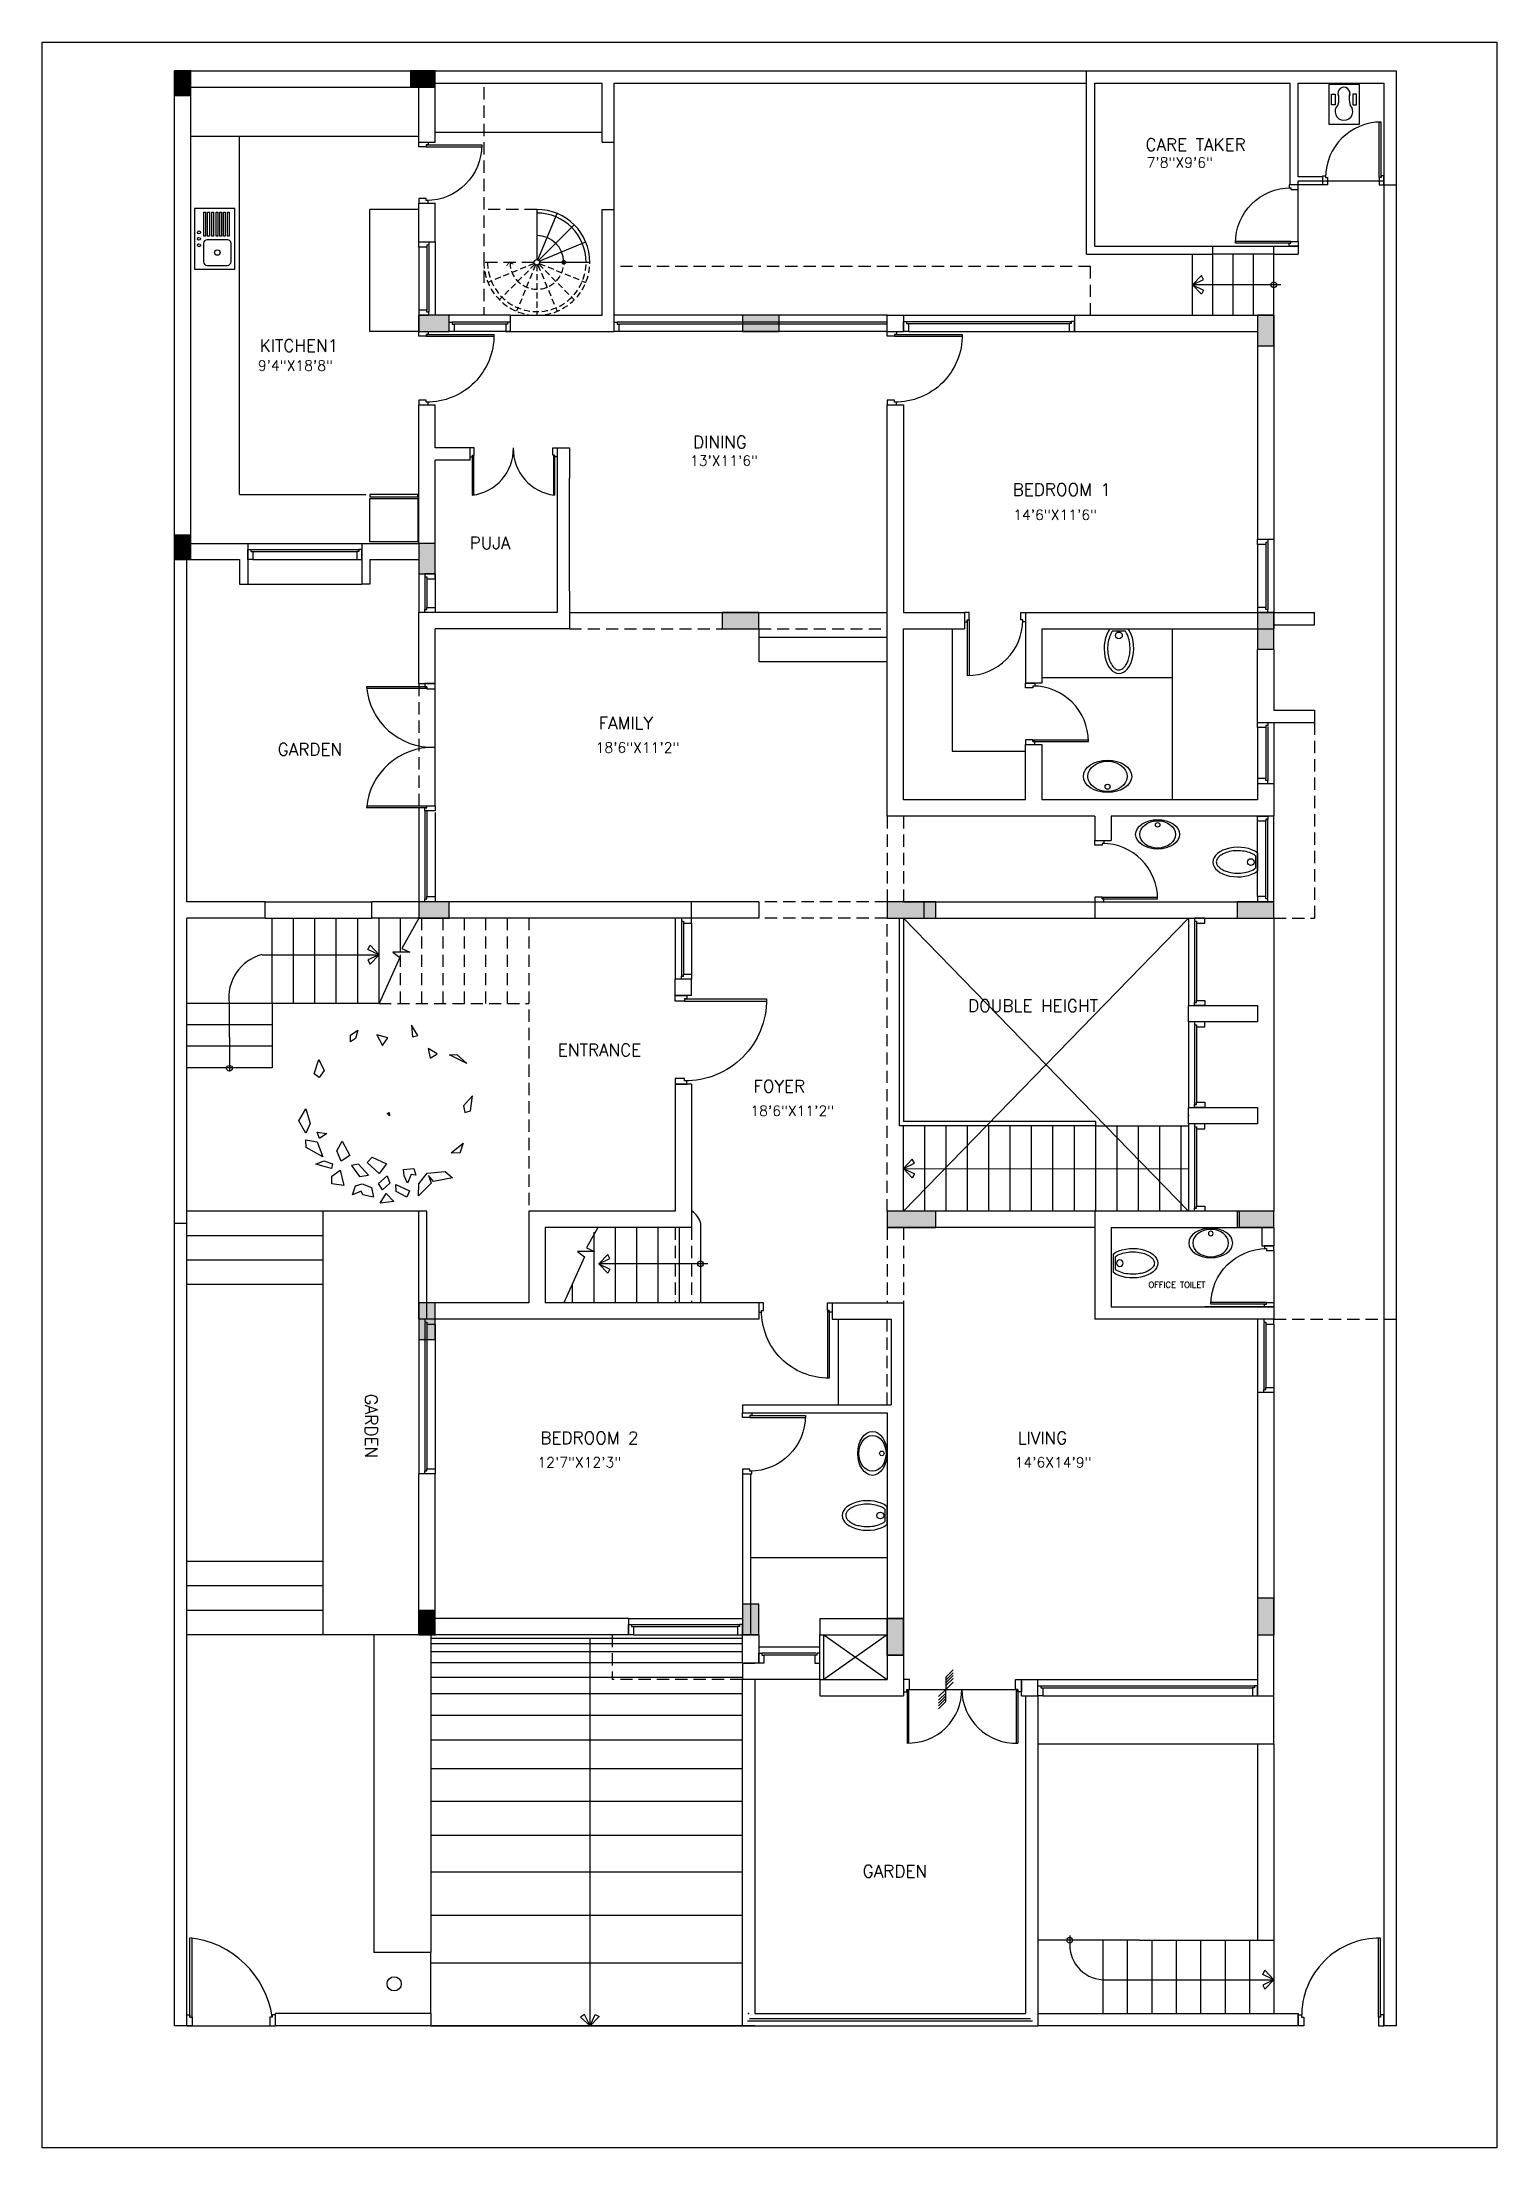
# Model space of a CAD drawing. Header units: inches. Extents: x 26246 to 28973, y 2110 to 3144.
# Drawn here: x 26874 to 27588, y 2110 to 3144 of the extents above; entities that cross this region are included whole.
import ezdxf

# ---------------------------------------------------------------- set-up
doc = ezdxf.new("R2010")
doc.units = ezdxf.units.IN
doc.header["$LTSCALE"] = 6
doc.header["$MEASUREMENT"] = 0
doc.linetypes.add('HIDDEN', pattern=[0.375, 0.25, -0.125])
doc.layers.get('0').update_dxf_attribs({"color": 8, "linetype": 'CONTINUOUS'})
doc.layers.get('Defpoints').update_dxf_attribs({"color": 8, "linetype": 'CONTINUOUS'})
for name, color, linetype in [('col', 2, 'CONTINUOUS'), ('COMMENTS', 10, 'CONTINUOUS'), ('door', 5, 'CONTINUOUS'), ('ELEVATION1', 8, 'HIDDEN'), ('FRAME', 3, 'CONTINUOUS'), ('FURN', 32, 'CONTINUOUS'), ('HATCH', 253, 'CONTINUOUS'), ('LANDSCAPE', 8, 'CONTINUOUS'), ('SILL', 5, 'CONTINUOUS'), ('SITE', 6, 'CONTINUOUS'), ('stair', 40, 'CONTINUOUS'), ('TEXT', 3, 'CONTINUOUS'), ('WALL', 7, 'CONTINUOUS'), ('window', 4, 'CONTINUOUS')]:
    doc.layers.add(name, color=color, linetype=linetype)
doc.styles.add('ATTR', font='romans.shx', dxfattribs={"width": 0.8, "height": 0.7})
doc.styles.add('SIMPLEX', font='simplex.shx', dxfattribs={"height": 6})

msp = doc.modelspace()

# ---------------------------------------------------------------- texts
at = {"layer": 'TEXT', "lineweight": -2, "ltscale": 10, "style": 'SIMPLEX'}
for s, height, p in [('CARE TAKER', 6.05, (27415.7, 3090.9)), ('7\'8"X9\'6"', 5, (27416.3, 3082.6)), ('KITCHEN1', 6.05, (26980.6, 2992.2)), ('9\'4"X18\'8"', 5, (26979.8, 2982.9)), ('DINING', 6.05, (27193.5, 2944.8)), ('13\'X11\'6"', 5, (27192, 2936.2)), ('BEDROOM 1', 6.05, (27350.5, 2921.5)), ('14\'6"X11\'6"', 5, (27350.8, 2909.6)), ('PUJA', 6.05, (27083.8, 2895.3)), ('FAMILY', 6.05, (27147.1, 2806.8)), ('FAMILY', 6.05, (27147.1, 2806.8)), ('18\'6"X11\'2"', 5, (27145.7, 2795.3)), ('DOUBLE HEIGHT', 6.05, (27328.6, 2668)), ('ENTRANCE', 6.05, (27127.1, 2646.3)), ('FOYER', 6.05, (27223.1, 2628.5)), ('18\'6"X11\'2"', 5, (27221.7, 2616.9)), ('OFFICE TOILET', 2.964, (27417.2, 2532.5)), ('LIVING', 6.05, (27352.9, 2455.8)), ('LIVING', 6.05, (27352.9, 2455.8)), ('12\'7"X12\'3"', 5, (27117.1, 2444.3)), ('14\'6X14\'9"', 5, (27351.5, 2444.3))]:
    msp.add_text(s, height=height, dxfattribs=at).set_placement(p)
at = {"layer": 'TEXT', "ltscale": 100, "style": 'SIMPLEX'}
for s, p in [('GARDEN', (26989.5, 2793.9)), ('BEDROOM 2', (27118.5, 2455.8)), ('GARDEN', (27276.8, 2243))]:
    msp.add_text(s, height=6.05, dxfattribs=at).set_placement(p)
msp.add_text('GARDEN', height=6.05, rotation=270, dxfattribs=at).set_placement((27032.4, 2480.4))

# ---------------------------------------------------------------- blocks, each defined once
blk = doc.blocks.new('RECTANG')
for p, q in [((1, 1), (0, 1)), ((0, 1), (0, 0)), ((1, 0), (1, 1)), ((0, 0), (1, 0))]:
    blk.add_line(p, q)
blk = doc.blocks.new('SINK1')
at = {"color": 0}
for p, q in [((17, -4), (17, -15)), ((29, -2), (19, -2)), ((31, -15), (31, -4)), ((19, -17), (29, -17))]:
    blk.add_line(p, q, dxfattribs=at)
for points in [[(2, -3.1), (15.1, -3.1), (15.1, -4), (2, -4)], [(2, -5.2), (15.1, -5.2), (15.1, -6.2), (2, -6.2)], [(2, -7.3), (15.1, -7.3), (15.1, -8.2), (2, -8.2)], [(2, -9.2), (15.1, -9.2), (15.1, -10.1), (2, -10.1)], [(2, -11.5), (15.1, -11.5), (15.1, -12.5), (2, -12.5)], [(2, -13.8), (15.1, -13.8), (15.1, -14.8), (2, -14.8)], [(2, -16), (15.1, -16), (15.1, -16.9), (2, -16.9)]]:
    blk.add_lwpolyline(points, close=True, dxfattribs=at)
for centre, radius in [((24, -9.5), 1.5), ((13, -19.5), 0.791), ((16.5, -19.5), 0.791), ((20, -19.5), 0.791)]:
    blk.add_circle(centre, radius, dxfattribs=at)
for centre, start, end in [((19, -4), 90, 180), ((29, -4), 0, 90), ((19, -15), 180, 270), ((29, -15), 270, 360)]:
    blk.add_arc(centre, 2, start, end, dxfattribs=at)
at = {"color": 0, "xscale": 22, "yscale": 33, "zscale": 22, "rotation": 90}
blk.add_blockref('RECTANG', (33, -22), dxfattribs=at)
blk = doc.blocks.new('FRAME')
at = {"layer": 'FRAME', "lineweight": -2}
for p, q in [((-2.5, 4), (-2.5, 0)), ((-1.5, 4), (-2.5, 4)), ((-2.5, 0), (0, 0)), ((-1.5, 5), (-1.5, 4)), ((0, 5), (-1.5, 5)), ((0, 0), (0, 5))]:
    blk.add_line(p, q, dxfattribs=at)
blk = doc.blocks.new('DOOR')
at = {"layer": 'door'}
for p, q in [((-2.5, 4), (-2.5, 39.99)), ((-1.5, 4), (-1.5, 39.99))]:
    blk.add_line(p, q, dxfattribs=at)
blk.add_arc((-1.99, 4.48), 35.51, 89.21121, 180.76668, dxfattribs=at)
at = {"layer": 'FRAME', "xscale": -1}
blk.add_blockref('FRAME', (-39, 0), dxfattribs=at)
at = {"layer": 'FRAME'}
blk.add_blockref('FRAME', (0, 0), dxfattribs=at)
blk = doc.blocks.new('DOOR1')
at = {"layer": 'door'}
for p, q in [((-2.5, 4), (-2.5, 34)), ((-1.5, 4), (-1.5, 34))]:
    blk.add_line(p, q, dxfattribs=at)
blk.add_arc((-1.5, 4), 30, 90.0188, 179.9547, dxfattribs=at)
at = {"layer": 'FRAME', "xscale": -1}
blk.add_blockref('FRAME', (-33, 0), dxfattribs=at)
at = {"layer": 'FRAME'}
blk.add_blockref('FRAME', (0, 0), dxfattribs=at)
blk = doc.blocks.new('SINK')
at = {"layer": 'FURN'}
blk.add_circle((0, -9.88), 0.939, dxfattribs=at)
for major_axis, ratio in [((9, 0), 0.666667), ((7.31, 0), 0.765268)]:
    blk.add_ellipse((0, -6), major_axis=major_axis, ratio=ratio, dxfattribs=at)
blk = doc.blocks.new('WC')
at = {"layer": 'FURN'}
for p, q in [((20.3, 0.7), (20.3, -5.4)), ((21.3, 2.1), (21.3, -6.9))]:
    blk.add_line(p, q, dxfattribs=at)
blk.add_circle((18.1, -2.4), 1.64, dxfattribs=at)
blk.add_ellipse((11.7, -2.4), major_axis=(12.3, 0), ratio=0.590185, start_param=0.666986, end_param=5.616199, dxfattribs=at)
blk.add_open_spline([(20.3, 0.7), (19.9, 1.1), (19.4, 1.4), (17.9, 2.1), (16.9, 2.4), (14.6, 3), (13.4, 3.1), (10.9, 3.2), (9.7, 3.1), (7.3, 2.7), (6.2, 2.4), (4.3, 1.6), (3.5, 1.1), (2.3, 0.2), (2, -0.2), (1.4, -1), (1.3, -1.4), (1.1, -2.1), (1.1, -2.4), (1.2, -3.2), (1.3, -3.5), (1.8, -4.3), (2.2, -4.7), (3.1, -5.5), (3.6, -5.9), (4.9, -6.6), (5.6, -6.9), (7.2, -7.3), (8.1, -7.5), (10.3, -7.9), (11.6, -7.9), (14.3, -7.7), (15.6, -7.5), (17.9, -6.8), (19, -6.3), (20, -5.7), (20.1, -5.6), (20.3, -5.4)], degree=3, knots=[0.666986, 0.666986, 0.666986, 0.666986, 0.870667, 0.870667, 1.198761, 1.198761, 1.526855, 1.526855, 1.854949, 1.854949, 2.183043, 2.183043, 2.511137, 2.511137, 2.756166, 2.756166, 3.001195, 3.001195, 3.246224, 3.246224, 3.491253, 3.491253, 3.736282, 3.736282, 3.981311, 3.981311, 4.22634, 4.22634, 4.471369, 4.471369, 4.829101, 4.829101, 5.186834, 5.186834, 5.544567, 5.544567, 5.616199, 5.616199, 5.616199, 5.616199], dxfattribs=at)
blk = doc.blocks.new('DEC3')
for p, q in [((29.02, -47.153), (29.357, -38.501)), ((34.757, -39.367), (29.02, -47.153)), ((29.357, -38.501), (33.069, -35.906)), ((33.069, -35.906), (34.757, -39.367))]:
    blk.add_line(p, q)
for points in [[(-11.473, 55.806), (-9.448, 50.615), (-4.049, 48.019), (-2.362, 50.615), (-5.399, 52.345)], [(4.724, 57.536), (1.35, 54.076), (2.362, 47.587), (11.136, 52.778)], [(-30.37, 46.289), (-39.143, 43.693), (-41.505, 35.041), (-32.732, 39.8)], [(-23.621, 52.778), (-27.333, 49.317), (-21.259, 44.991), (-11.81, 49.317)], [(-25.645, 40.665), (-20.584, 36.771), (-21.596, 42.395)], [(-1.35, 42.828), (-8.099, 40.232), (-10.123, 33.311), (0, 36.339)], [(5.399, 40.232), (14.173, 41.53), (17.547, 36.771), (8.099, 36.339)], [(19.234, 53.21), (16.535, 47.587), (18.559, 43.693), (24.633, 41.098), (30.032, 44.558), (23.958, 48.452), (21.596, 47.587)], [(35.769, 44.126), (34.082, 37.204), (41.168, 37.204)], [(11.136, 31.58), (11.136, 26.822), (20.584, 23.361), (21.596, 31.148)], [(30.707, 37.204), (25.983, 35.906), (26.32, 28.552), (31.045, 30.715)], [(37.794, 31.58), (34.419, 28.552), (43.53, 25.091), (45.217, 29.417)], [(-58.04, 6.489), (-50.616, 9.085), (-49.604, 14.709), (-53.653, 15.141)], [(39.143, 22.496), (34.082, 20.765), (31.045, 18.17), (35.431, 12.978), (39.143, 15.141), (36.781, 16.872)], [(49.941, 23.361), (44.542, 17.737), (43.53, 9.085), (50.954, 0), (57.365, -0.432), (50.279, 9.95), (45.217, 9.517), (49.941, 11.681)], [(0, 0), (-2.025, 0), (-1.687, -1.297)], [(45.217, -11.247), (46.23, -21.197), (49.266, -15.141)], [(-51.628, -16.006), (-54.665, -19.034), (-53.653, -24.658), (-50.954, -19.899)], [(-42.855, -31.147), (-35.431, -28.984), (-36.444, -35.04)], [(-25.645, -46.721), (-23.621, -49.749), (-31.382, -51.479)], [(-13.16, -48.451), (-7.761, -44.99), (-6.411, -50.181)], [(-0.337, -55.373), (2.7, -58.834), (11.473, -59.266)]]:
    blk.add_lwpolyline(points, close=True)
at = {"style": 'ATTR', "width": 0.8, "flags": 9}
blk.add_attdef('ESTCODE', (0, 0), '', height=0.7, dxfattribs=at)

# ---------------------------------------------------------------- hatches: boundary and pattern name
at = {"layer": 'col'}
msp.add_hatch(color=256, dxfattribs=at).paths.add_polyline_path([(27460.8, 2570.1), (27460.8, 2562.1), (27478.8, 2562.1), (27478.8, 2570.1)])
msp.add_hatch(color=256, dxfattribs=at).paths.add_polyline_path([(27460.8, 2570.1), (27460.8, 2562.1), (27478.8, 2562.1), (27478.8, 2570.1)])
msp.add_hatch(color=256, dxfattribs=at).paths.add_polyline_path([(27460.8, 2570.1), (27460.8, 2562.1), (27478.8, 2562.1), (27478.8, 2570.1)])
at = {"layer": 'HATCH', "lineweight": -2}
for points in [[(26938.8, 3118.1), (26946.8, 3118.1), (26946.8, 3130.1), (26938.8, 3130.1)], [(27054.8, 3130.1), (27054.8, 3122.1), (27066.8, 3122.1), (27066.8, 3130.1)], [(27073.8, 3002.1), (27073.8, 3010.1), (27058.8, 3010.1), (27058.8, 3002.1)], [(27235.8, 3002.1), (27235.8, 3010.1), (27217.8, 3010.1), (27217.8, 3002.1)], [(27470.8, 2995.1), (27478.8, 2995.1), (27478.8, 3010.1), (27470.8, 3010.1)], [(26938.8, 2890.1), (26946.8, 2890.1), (26946.8, 2902.1), (26938.8, 2902.1)], [(27058.8, 2883.1), (27066.8, 2883.1), (27066.8, 2898.1), (27058.8, 2898.1)], [(27225.8, 2856.1), (27225.8, 2864.1), (27207.8, 2864.1), (27207.8, 2856.1)], [(27470.8, 2846.1), (27478.8, 2846.1), (27478.8, 2864.1), (27470.8, 2864.1)], [(27073.8, 2714.1), (27073.8, 2722.1), (27058.8, 2722.1), (27058.8, 2714.1)], [(27288.8, 2714.1), (27312.8, 2714.1), (27312.8, 2722.1), (27288.8, 2722.1)], [(27478.8, 2714.1), (27478.8, 2722.1), (27460.8, 2722.1), (27460.8, 2714.1)], [(27288.8, 2562.1), (27312.8, 2562.1), (27312.8, 2570.1), (27288.8, 2570.1)], [(27460.8, 2570.1), (27460.8, 2562.1), (27478.8, 2562.1), (27478.8, 2570.1)], [(27066.8, 2525.1), (27058.8, 2525.1), (27058.8, 2507.1), (27066.8, 2507.1)], [(27470.8, 2362.1), (27478.8, 2362.1), (27478.8, 2380.1), (27470.8, 2380.1)], [(27058.8, 2362.1), (27066.8, 2362.1), (27066.8, 2374.1), (27058.8, 2374.1)], [(27217.8, 2362.1), (27225.8, 2362.1), (27225.8, 2377.1), (27217.8, 2377.1)], [(27296.8, 2370.1), (27288.8, 2370.1), (27288.8, 2352.1), (27296.8, 2352.1)]]:
    msp.add_hatch(color=256, dxfattribs=at).paths.add_polyline_path(points)

# ---------------------------------------------------------------- linework, layer by layer
at = {"layer": 'col', "lineweight": -2}
for points in [[(26938.8, 3118.1), (26946.8, 3118.1), (26946.8, 3130.1), (26938.8, 3130.1)], [(27054.8, 3130.1), (27054.8, 3122.1), (27066.8, 3122.1), (27066.8, 3130.1)], [(27073.8, 3002.1), (27073.8, 3010.1), (27058.8, 3010.1), (27058.8, 3002.1)], [(27470.8, 2995.1), (27478.8, 2995.1), (27478.8, 3010.1), (27470.8, 3010.1)], [(26938.8, 2890.1), (26946.8, 2890.1), (26946.8, 2902.1), (26938.8, 2902.1)], [(27058.8, 2883.1), (27066.8, 2883.1), (27066.8, 2898.1), (27058.8, 2898.1)], [(27073.8, 2714.1), (27073.8, 2722.1), (27058.8, 2722.1), (27058.8, 2714.1)], [(27288.8, 2714.1), (27312.8, 2714.1), (27312.8, 2722.1), (27288.8, 2722.1)], [(27288.8, 2562.1), (27312.8, 2562.1), (27312.8, 2570.1), (27288.8, 2570.1)], [(27058.8, 2362.1), (27066.8, 2362.1), (27066.8, 2374.1), (27058.8, 2374.1)], [(27217.8, 2362.1), (27225.8, 2362.1), (27225.8, 2377.1), (27217.8, 2377.1)], [(27288.8, 2370.1), (27296.8, 2370.1), (27296.8, 2352.1), (27288.8, 2352.1)]]:
    msp.add_lwpolyline(points, close=True, dxfattribs=at)
at = {"layer": 'col'}
for points in [[(27235.8, 3002.1), (27235.8, 3010.1), (27217.8, 3010.1), (27217.8, 3002.1)], [(27235.8, 3002.1), (27235.8, 3010.1), (27217.8, 3010.1), (27217.8, 3002.1)], [(27225.8, 2856.1), (27225.8, 2864.1), (27207.8, 2864.1), (27207.8, 2856.1)], [(27225.8, 2856.1), (27225.8, 2864.1), (27207.8, 2864.1), (27207.8, 2856.1)], [(27470.8, 2846.1), (27478.8, 2846.1), (27478.8, 2864.1), (27470.8, 2864.1)], [(27470.8, 2846.1), (27478.8, 2846.1), (27478.8, 2864.1), (27470.8, 2864.1)], [(27478.8, 2714.1), (27478.8, 2722.1), (27460.8, 2722.1), (27460.8, 2714.1)], [(27478.8, 2714.1), (27478.8, 2722.1), (27460.8, 2722.1), (27460.8, 2714.1)], [(27460.8, 2570.1), (27460.8, 2562.1), (27478.8, 2562.1), (27478.8, 2570.1)], [(27460.8, 2570.1), (27460.8, 2562.1), (27478.8, 2562.1), (27478.8, 2570.1)], [(27460.8, 2570.1), (27460.8, 2562.1), (27478.8, 2562.1), (27478.8, 2570.1)], [(27460.8, 2570.1), (27460.8, 2562.1), (27478.8, 2562.1), (27478.8, 2570.1)], [(27066.8, 2525.1), (27058.8, 2525.1), (27058.8, 2507.1), (27066.8, 2507.1)], [(27470.8, 2362.1), (27478.8, 2362.1), (27478.8, 2380.1), (27470.8, 2380.1)], [(27470.8, 2362.1), (27478.8, 2362.1), (27478.8, 2380.1), (27470.8, 2380.1)], [(27296.8, 2370.1), (27288.8, 2370.1), (27288.8, 2352.1), (27296.8, 2352.1)]]:
    msp.add_lwpolyline(points, close=True, dxfattribs=at)
at = {"layer": 'COMMENTS', "lineweight": -2, "ltscale": 2}
msp.add_line((27103.8, 3002.1), (27103.8, 3010.1), dxfattribs=at)
at = {"layer": 'Defpoints', "lineweight": -2, "ltscale": 10}
msp.add_lwpolyline([(26873.8, 3144.3), (27588.3, 3144.3), (27588.3, 2110.1), (26873.8, 2110.1)], close=True, dxfattribs=at)
at = {"layer": 'door'}
for p, q in [((27085.1, 2941.4), (27085.1, 2921.8)), ((27085.6, 2941.4), (27085.6, 2921.8)), ((27124.9, 2941.4), (27124.9, 2921.8)), ((27125.4, 2941.4), (27125.4, 2921.8)), ((27062.8, 2827.7), (27033.2, 2827.7)), ((27062.8, 2826.8), (27033.2, 2826.8)), ((27062.8, 2769), (27033.2, 2769)), ((27062.8, 2768.2), (27033.2, 2768.2)), ((27317.7, 2341.3), (27321.2, 2344.9)), ((27317.7, 2339.9), (27321.2, 2343.4)), ((27317.7, 2338.5), (27321.2, 2342.1)), ((27317.7, 2341.3), (27317.7, 2335.3)), ((27317.7, 2337.2), (27321.2, 2340.7)), ((27317.7, 2335.3), (27321.2, 2338.9)), ((27298.6, 2335.3), (27298.6, 2308.9)), ((27299.3, 2335.3), (27299.3, 2308.9)), ((27299.8, 2335.3), (27351.8, 2335.3)), ((27317.7, 2335.3), (27314.1, 2331.8)), ((27317.7, 2333.5), (27314.1, 2330)), ((27317.7, 2332.1), (27314.1, 2328.6)), ((27317.7, 2330.8), (27314.1, 2327.3)), ((27317.7, 2329.3), (27314.1, 2325.8)), ((27317.7, 2329.3), (27317.7, 2335.3)), ((27352.2, 2335.3), (27352.2, 2308.9)), ((27353, 2335.3), (27353, 2308.9))]:
    msp.add_line(p, q, dxfattribs=at)
at = {"layer": 'door', "lineweight": -2}
for p, q in [((26946.4, 2174.4), (26946.4, 2213.2)), ((26947.5, 2174.4), (26947.5, 2213.2)), ((26944.8, 2170.1), (26988.4, 2170.1))]:
    msp.add_line(p, q, dxfattribs=at)
at = {"layer": 'door', "linetype": 'Continuous', "lineweight": -2, "ltscale": 2}
msp.add_line((27064.8, 2176.1), (27064.8, 2206.1), dxfattribs=at)
at = {"layer": 'door'}
for centre, radius, start, end in [((27082.4, 2944.5), 22.9, 276.7604, 1.1177), ((27128.1, 2944.5), 22.9, 178.8823, 263.2396), ((27065.6, 2830.5), 32.6, 184.983, 271.9722), ((27065.6, 2765.3), 32.6, 88.0278, 175.017), ((27299.2, 2335.2), 26.3, 268.6013, 0.3614), ((27352.3, 2335.6), 26.8, 180.6593, 271.554)]:
    msp.add_arc(centre, radius, start, end, dxfattribs=at)
at = {"layer": 'door', "lineweight": -2}
msp.add_arc((26941.5, 2167.7), 45.8, 8.4786, 83.8797, dxfattribs=at)
at = {"layer": 'ELEVATION1', "color": 8, "ltscale": 4}
for p, q in [((27090.8, 3122.1), (27090.8, 3010.1)), ((27116.8, 3062.1), (27090.8, 3062.1)), ((27115.4, 3036.1), (27090.8, 3036.1)), ((27388.8, 3034.1), (27154.8, 3034.1)), ((27388.8, 3010.1), (27388.8, 3034.1)), ((27132.8, 2856.1), (27217.8, 2856.1)), ((27225.8, 2856.1), (27288.8, 2856.1)), ((27058.8, 2829.1), (27058.8, 2768.3)), ((27288.8, 2764.1), (27288.8, 2722.1)), ((27296.8, 2764.1), (27296.8, 2722.1)), ((27288.8, 2722.1), (27225.8, 2722.1)), ((27060.3, 2672.1), (27060.3, 2714.1)), ((27070.8, 2672.1), (27070.8, 2714.1)), ((27081.3, 2672.1), (27081.3, 2714.1)), ((27091.8, 2672.1), (27091.8, 2714.1)), ((27102.3, 2672.1), (27102.3, 2714.1)), ((27112.8, 2714.1), (27112.8, 2570.1)), ((27288.8, 2714.1), (27225.8, 2714.1)), ((27288.8, 2570.1), (27288.8, 2714.1)), ((27049.8, 2672.1), (27049.8, 2697.3)), ((27039.3, 2672.1), (27112.8, 2672.1)), ((27184.8, 2562.1), (27184.8, 2525.1)), ((27192.8, 2562.1), (27192.8, 2525.1)), ((27288.8, 2562.1), (27288.8, 2525.1)), ((27296.8, 2562.1), (27296.8, 2525.1)), ((27288.8, 2475.1), (27288.8, 2517.1))]:
    msp.add_line(p, q, dxfattribs=at)
at = {"layer": 'ELEVATION1', "color": 5, "linetype": 'Continuous', "lineweight": -2, "ltscale": 2}
msp.add_line((27154.8, 3062.1), (27154.8, 3095.1), dxfattribs=at)
at = {"layer": 'ELEVATION1', "color": 8, "ltscale": 2}
for p, q in [((27115.5, 3035.6), (27092.7, 3026.2)), ((27115.8, 3035.2), (27098.4, 3017.7)), ((27116.2, 3034.9), (27106.8, 3012.1)), ((27116.8, 3034.8), (27116.8, 3010.1)), ((27117.3, 3034.9), (27126.7, 3012.1)), ((27117.7, 3035.2), (27135.2, 3017.7)), ((27118, 3035.6), (27140.8, 3026.2))]:
    msp.add_line(p, q, dxfattribs=at)
at = {"layer": 'ELEVATION1', "ltscale": 4}
for p, q in [((27498.8, 2810.1), (27498.8, 2714.1)), ((27478.8, 2714.1), (27498.8, 2714.1)), ((27478.8, 2517.1), (27538.8, 2517.1)), ((27153.8, 2362.1), (27153.8, 2340.1)), ((27217.8, 2340.1), (27153.8, 2340.1))]:
    msp.add_line(p, q, dxfattribs=at)
at = {"layer": 'ELEVATION1', "color": 8, "linetype": 'Continuous', "lineweight": -2, "ltscale": 2}
for p, q in [((27296.8, 2714.1), (27436.8, 2570.1)), ((27436.8, 2714.1), (27296.8, 2570.1)), ((27288.8, 2362.1), (27257.8, 2340.1)), ((27257.8, 2362.1), (27288.8, 2340.1))]:
    msp.add_line(p, q, dxfattribs=at)
at = {"layer": 'ELEVATION1', "linetype": 'Continuous', "lineweight": -2, "ltscale": 2}
for p, q in [((27255.8, 2340.1), (27255.8, 2362.1)), ((27257.8, 2340.1), (27257.8, 2362.1))]:
    msp.add_line(p, q, dxfattribs=at)
at = {"layer": 'ELEVATION1', "color": 8, "ltscale": 4, "const_width": 0.456}
msp.add_lwpolyline([(27101.9, 3034.3), (27103.1, 3036.1), (27105.3, 3035.2)], dxfattribs=at)
at = {"layer": 'ELEVATION1', "color": 8, "ltscale": 2}
for radius, end in [(26, 0), (24.2, 0), (13.2, 360)]:
    msp.add_arc((27116.8, 3036.1), radius, 180, end, dxfattribs=at)
at = {"layer": 'FURN', "linetype": 'Continuous'}
msp.add_line((26946.8, 3098.1), (27058.8, 3098.1), dxfattribs=at)
at = {"layer": 'FURN'}
for p, q in [((26970.8, 2922.1), (26970.8, 3098.1)), ((27066.8, 3100.1), (27148.8, 3100.1)), ((27034.8, 3002.1), (27034.8, 3062.1)), ((27058.8, 3062.1), (27034.8, 3062.1)), ((27058.8, 3002.1), (27034.8, 3002.1)), ((26970.8, 2922.1), (27032.8, 2922.1)), ((27320.8, 2856.1), (27320.8, 2796.1)), ((27428.8, 2856.1), (27428.8, 2796.1)), ((27428.8, 2832.1), (27364.8, 2832.1)), ((27320.8, 2796.1), (27356.8, 2796.1)), ((27428.8, 2796.1), (27428.8, 2772.1)), ((27221.8, 2400.1), (27288.8, 2400.1))]:
    msp.add_line(p, q, dxfattribs=at)
at = {"layer": 'FURN', "linetype": 'Continuous', "lineweight": -2, "ltscale": 2}
for p, q in [((27490.8, 3076.1), (27532.8, 3076.1)), ((27490.8, 3046.1), (27490.8, 3076.1))]:
    msp.add_line(p, q, dxfattribs=at)
at = {"layer": 'FURN', "lineweight": -2, "ltscale": 10}
for p, q in [((27066.8, 2769.2), (27066.8, 2826.7)), ((26983.3, 2722.1), (27035.8, 2722.1)), ((26983.3, 2714.1), (27035.8, 2714.1))]:
    msp.add_line(p, q, dxfattribs=at)
at = {"layer": 'FURN', "lineweight": -2}
msp.add_line((27264.8, 2517.1), (27264.8, 2475.1), dxfattribs=at)
at = {"layer": 'FURN', "color": 5, "linetype": 'Continuous', "lineweight": -2, "ltscale": 2}
msp.add_line((27217.8, 2170.1), (27064.8, 2170.1), dxfattribs=at)
at = {"layer": 'FURN'}
for points in [[(27505.8, 3103.9), (27520.8, 3103.9), (27520.8, 3123.4), (27505.8, 3123.4)], [(27508.9, 3113.5), (27507.1, 3113.5), (27507.1, 3118.7), (27508.9, 3118.7)], [(27517.6, 3113.5), (27519.4, 3113.5), (27519.4, 3118.7), (27517.6, 3118.7)]]:
    msp.add_lwpolyline(points, close=True, dxfattribs=at)
at = {"layer": 'FURN', "lineweight": -2, "ltscale": 10}
for points in [[(27034.7, 2922.1), (27034.7, 2921), (27058.4, 2921), (27058.4, 2922.1)], [(27058.4, 2920.2), (27058.4, 2898.9), (27034.7, 2898.9), (27034.7, 2920.2)]]:
    msp.add_lwpolyline(points, close=True, dxfattribs=at)
at = {"layer": 'FURN', "ltscale": 10}
for centre, radius, start, end in [((27513.2, 3110.2), 4.34, 134.1317, 45.8683), ((27502, 3116.2), 8.75, 340.9659, 17.3133), ((27513.2, 3119.1), 2.96, 336.946, 203.054), ((27524.5, 3116.2), 8.75, 162.6867, 199.0341)]:
    msp.add_arc(centre, radius, start, end, dxfattribs=at)
at = {"layer": 'HATCH', "linetype": 'Continuous', "lineweight": -2, "ltscale": 2}
msp.add_circle((27046.7, 2190.7), 3.5, dxfattribs=at)
at = {"layer": 'SILL'}
for p, q in [((27294.8, 2714.1), (27294.8, 2612.1)), ((27296.8, 2714.1), (27296.8, 2614.1)), ((27478.8, 2714.1), (27478.8, 2570.1)), ((27391.3, 2612.1), (27294.8, 2612.1)), ((27391.3, 2614.1), (27296.8, 2614.1)), ((27391.3, 2612.1), (27391.3, 2614.1)), ((27478.8, 2550.9), (27478.8, 2525.4))]:
    msp.add_line(p, q, dxfattribs=at)
at = {"layer": 'SITE', "linetype": 'Continuous'}
for p, q in [((27066.8, 3130.1), (27386.8, 3130.1)), ((27066.8, 3124.1), (27148.8, 3124.1)), ((27148.8, 3095.1), (27148.8, 3124.1)), ((27154.8, 3124.1), (27386.8, 3124.1)), ((27154.8, 3095.1), (27154.8, 3124.1)), ((27148.8, 3095.1), (27154.8, 3095.1)), ((27532.8, 3074.1), (27532.8, 2170.1)), ((27538.8, 3074.1), (27538.8, 2170.1)), ((26938.8, 2170.1), (26938.8, 2564.1)), ((26944.8, 2170.1), (26944.8, 2564.1)), ((27217.8, 2348.1), (27223.8, 2348.1)), ((27217.8, 2348.1), (27217.8, 2340.1)), ((27217.8, 2170.1), (27217.8, 2340.1)), ((27255.8, 2340.1), (27217.8, 2340.1)), ((27223.8, 2340.1), (27223.8, 2176.1)), ((27356.8, 2332.1), (27356.8, 2176.1)), ((27362.8, 2332.1), (27362.8, 2170.1)), ((27064.8, 2176.1), (26988.4, 2176.1)), ((26988.4, 2170.1), (26988.4, 2176.1)), ((27064.8, 2176.1), (27064.8, 2170.1)), ((27223.8, 2176.1), (27356.8, 2176.1)), ((27362.8, 2176.1), (27490.8, 2176.1)), ((27490.8, 2176.1), (27490.8, 2170.1)), ((26944.8, 2170.1), (26938.8, 2170.1)), ((27064.8, 2170.1), (26988.4, 2170.1)), ((27217.8, 2170.1), (27362.8, 2170.1)), ((27223.8, 2170.1), (27217.8, 2170.1)), ((27490.8, 2170.1), (27362.8, 2170.1)), ((27538.8, 2170.1), (27532.8, 2170.1))]:
    msp.add_line(p, q, dxfattribs=at)
msp.add_point((27220.8, 2176.1), dxfattribs=at)
at = {"layer": 'stair'}
for p, q in [((27116.8, 3062.1), (27116.8, 3037.5)), ((27117.3, 3037.4), (27126.7, 3060.1)), ((27117.7, 3037.1), (27135.2, 3054.5)), ((27118, 3036.6), (27140.8, 3046.1)), ((27142.8, 3036.1), (27118.1, 3036.1)), ((27438.8, 3010.1), (27438.8, 3040.1)), ((27448.8, 3010.1), (27448.8, 3040.1)), ((27458.8, 3010.1), (27458.8, 3040.1)), ((27468.8, 3010.1), (27468.8, 3040.1)), ((27478.8, 3010.1), (27478.8, 3040.1)), ((27132.8, 2864.1), (27217.8, 2864.1)), ((27225.8, 2864.1), (27288.8, 2864.1)), ((27225.8, 2864.1), (27288.8, 2864.1)), ((27225.8, 2864.1), (27288.8, 2864.1)), ((27225.8, 2856.1), (27225.8, 2840.1)), ((27225.8, 2852.1), (27288.8, 2852.1)), ((27225.8, 2840.1), (27288.8, 2840.1)), ((27225.8, 2722.1), (27192.8, 2722.1)), ((27225.8, 2722.1), (27225.8, 2714.1)), ((27296.8, 2722.1), (27390.8, 2722.1)), ((26986.8, 2672.1), (26986.8, 2714.1)), ((26997.3, 2672.1), (26997.3, 2714.1)), ((27007.8, 2672.1), (27007.8, 2714.1)), ((27018.3, 2672.1), (27018.3, 2714.1)), ((27028.8, 2672.1), (27028.8, 2714.1)), ((27039.3, 2672.1), (27039.3, 2714.1)), ((27049.8, 2697.3), (27049.8, 2714.1)), ((27225.8, 2714.1), (27192.8, 2714.1)), ((27296.8, 2714.1), (27390.8, 2714.1)), ((27039.3, 2672.1), (26944.8, 2672.1)), ((26986.8, 2672.1), (26986.8, 2640.6)), ((26986.8, 2661.6), (26944.8, 2661.6)), ((26986.8, 2651.1), (26944.8, 2651.1)), ((26986.8, 2640.6), (26944.8, 2640.6)), ((27296.8, 2570.1), (27296.8, 2612.1)), ((27307.3, 2570.1), (27307.3, 2612.1)), ((27317.8, 2570.1), (27317.8, 2612.1)), ((27328.3, 2570.1), (27328.3, 2612.1)), ((27338.8, 2570.1), (27338.8, 2612.1)), ((27349.3, 2570.1), (27349.3, 2612.1)), ((27359.8, 2570.1), (27359.8, 2612.1)), ((27370.3, 2570.1), (27370.3, 2612.1)), ((27380.8, 2570.1), (27380.8, 2612.1)), ((27391.3, 2570.1), (27391.3, 2612.1)), ((27391.3, 2612.1), (27436.8, 2612.1)), ((27401.8, 2570.1), (27401.8, 2612.1)), ((27412.3, 2570.1), (27412.3, 2612.1)), ((27422.8, 2570.1), (27422.8, 2612.1)), ((27433.3, 2570.1), (27433.3, 2612.1)), ((27011.8, 2570.1), (26944.8, 2570.1)), ((27011.8, 2362.1), (27011.8, 2570.1)), ((27058.8, 2570.1), (27011.8, 2570.1)), ((27390.8, 2570.1), (27290.8, 2570.1)), ((27011.8, 2558.1), (26944.8, 2558.1)), ((27144.7, 2559.8), (27144.7, 2525.1)), ((27155.2, 2562.1), (27155.2, 2525.1)), ((27165.7, 2562.1), (27165.7, 2525.1)), ((27176.2, 2562.1), (27176.2, 2525.1)), ((27186.7, 2562.1), (27186.7, 2525.1)), ((27197.2, 2564.1), (27197.2, 2525.1)), ((27390.8, 2562.1), (27288.8, 2562.1)), ((27011.8, 2546.1), (26944.8, 2546.1)), ((27011.8, 2534.1), (26944.8, 2534.1)), ((27134.2, 2534.6), (27134.2, 2525.1)), ((27011.8, 2398.1), (26944.8, 2398.1)), ((27011.8, 2386.1), (26944.8, 2386.1)), ((27011.8, 2374.1), (26944.8, 2374.1)), ((27014.8, 2362.1), (26944.8, 2362.1)), ((27058.8, 2362.1), (27014.8, 2362.1)), ((27036.8, 2362.1), (27036.8, 2206.1)), ((27064.8, 2362.1), (27064.8, 2206.1)), ((27478.8, 2308.6), (27478.8, 2332.1)), ((27362.8, 2308.6), (27478.8, 2308.6)), ((27470.8, 2308.6), (27470.8, 2212.2)), ((27478.8, 2308.6), (27478.8, 2212.1)), ((27064.8, 2206.1), (27036.8, 2206.1)), ((27412.8, 2212.1), (27362.8, 2212.1)), ((27394.8, 2212.1), (27394.8, 2176.1)), ((27406.8, 2212.1), (27406.8, 2176.1)), ((27412.8, 2212.1), (27478.8, 2212.1)), ((27418.8, 2212.1), (27418.8, 2176.1)), ((27430.8, 2212.1), (27430.8, 2176.1)), ((27442.8, 2212.1), (27442.8, 2176.1)), ((27454.8, 2212.1), (27454.8, 2176.1)), ((27466.8, 2212.1), (27466.8, 2176.1)), ((27478.8, 2212.1), (27478.8, 2176.1))]:
    msp.add_line(p, q, dxfattribs=at)
at = {"layer": 'stair', "color": 5}
for p, q in [((27482.2, 3025.1), (27438.8, 3025.1)), ((26981.8, 2696.1), (27039.3, 2696.1)), ((26981.8, 2696.1), (27039.3, 2696.1)), ((26965.7, 2672.1), (26965.8, 2638.9)), ((26965.7, 2672.1), (26965.8, 2638.9)), ((27436.8, 2591), (27296.8, 2590.8)), ((27200.7, 2544.3), (27147.2, 2544.3)), ((27142.9, 2170.1), (27142.9, 2360.3)), ((27378.7, 2212.1), (27378.7, 2214.5)), ((27394.8, 2192.7), (27478.8, 2192.7)), ((27064.8, 2170.1), (27217.8, 2170.1))]:
    msp.add_line(p, q, dxfattribs=at)
at = {"layer": 'stair', "color": 8}
for p, q in [((27217.8, 2360.3), (27064.8, 2360.3)), ((27217.8, 2357.7), (27064.8, 2357.7)), ((27217.8, 2353.8), (27064.8, 2353.8)), ((27217.8, 2348.4), (27064.8, 2348.4)), ((27217.8, 2341.2), (27064.8, 2341.2)), ((27217.8, 2333.1), (27064.8, 2333.1)), ((27217.8, 2322.4), (27064.8, 2322.4)), ((27217.8, 2310.4), (27064.8, 2310.4)), ((27217.8, 2296.3), (27064.8, 2296.3)), ((27217.8, 2280.3), (27064.8, 2280.3)), ((27217.8, 2263.6), (27064.8, 2263.6)), ((27217.8, 2245.6), (27064.8, 2245.6)), ((27217.8, 2224.2), (27064.8, 2224.2)), ((27217.8, 2200.8), (27064.8, 2200.8))]:
    msp.add_line(p, q, dxfattribs=at)
at = {"layer": 'stair', "color": 5}
for points in [[(27438.8, 3025.1), (27444.2, 3027.7), (27443.2, 3029.7), (27438.8, 3025.1)], [(27438.8, 3025.1), (27444.2, 3022.5), (27443.2, 3020.5), (27438.8, 3025.1)], [(27039.3, 2696.1), (27033.8, 2698.7), (27034.9, 2700.7), (27039.3, 2696.1)], [(27039.3, 2696.1), (27033.8, 2698.7), (27034.9, 2700.7), (27039.3, 2696.1)], [(27039.3, 2696.1), (27033.8, 2693.5), (27034.9, 2691.5), (27039.3, 2696.1)], [(27039.3, 2696.1), (27033.8, 2693.5), (27034.9, 2691.5), (27039.3, 2696.1)], [(27296.8, 2591.1), (27302.3, 2593.7), (27301.2, 2595.7), (27296.8, 2591.1)], [(27296.8, 2591.1), (27302.3, 2588.5), (27301.2, 2586.5), (27296.8, 2591.1)], [(27147.2, 2544.3), (27152.7, 2546.9), (27151.6, 2548.9), (27147.2, 2544.3)], [(27147.2, 2544.3), (27152.7, 2541.7), (27151.6, 2539.7), (27147.2, 2544.3)], [(27478.8, 2192.7), (27473.3, 2195.3), (27474.4, 2197.4), (27478.8, 2192.7)], [(27478.8, 2192.7), (27473.3, 2190.1), (27474.4, 2188.1), (27478.8, 2192.7)], [(27142.9, 2170.1), (27140.2, 2175.6), (27138.2, 2174.4), (27142.9, 2170.1)], [(27142.9, 2170.1), (27145.4, 2175.6), (27147.4, 2174.6), (27142.9, 2170.1)]]:
    msp.add_lwpolyline(points, dxfattribs=at)
at = {"layer": 'stair'}
for points in [[(27058.8, 2714.1), (27050.4, 2699.1), (27054.4, 2697.3), (27046, 2697.3), (27049.5, 2694.7), (27039.3, 2672.1)], [(27146.7, 2562.1), (27141.2, 2552.1), (27145.1, 2550.3), (27136.7, 2550.3), (27140.2, 2547.7), (27130, 2525.1)]]:
    msp.add_lwpolyline(points, dxfattribs=at)
for centre, radius in [((27116.8, 3036.1), 1.37), ((27130, 3036.1), 0.912)]:
    msp.add_circle(centre, radius, dxfattribs=at)
at = {"layer": 'stair', "color": 5}
for centre in [(27478.8, 3025.1), (26965.8, 2640.3), (26965.8, 2640.3), (27197.2, 2544.3), (27378.5, 2212.1)]:
    msp.add_circle(centre, 1.39, dxfattribs=at)
at = {"layer": 'stair'}
for centre, radius, start, end in [((27116.8, 3036.1), 26, 0, 90), ((27116.8, 3036.1), 24.2, 0, 90), ((27116.8, 3036.1), 13.2, 0, 90), ((27188.7, 2562.4), 8.73, 11.1302, 61.7216)]:
    msp.add_arc(centre, radius, start, end, dxfattribs=at)
at = {"layer": 'stair', "color": 5}
for centre, radius, start, end in [((26987.2, 2675.1), 21.7, 104.4661, 187.8969), ((26987.2, 2675.1), 21.7, 104.4661, 187.8969), ((27395.7, 2209.9), 17.2, 172.4575, 266.8802)]:
    msp.add_arc(centre, radius, start, end, dxfattribs=at)
at = {"layer": 'WALL'}
for p, q in [((26938.8, 3130.1), (27066.8, 3130.1)), ((26938.8, 2890.1), (26938.8, 3130.1)), ((27066.8, 3095.1), (27066.8, 3130.1)), ((27386.8, 3130.1), (27538.8, 3130.1)), ((27386.8, 3040.1), (27386.8, 3130.1)), ((27390.8, 3124.1), (27486.8, 3124.1)), ((27390.8, 3044.1), (27390.8, 3124.1)), ((27486.8, 3074.1), (27486.8, 3124.1)), ((27490.8, 3124.1), (27532.8, 3124.1)), ((27490.8, 3078.1), (27490.8, 3124.1)), ((27532.8, 3124.1), (27532.8, 3074.1)), ((27538.8, 3130.1), (27538.8, 3074.1)), ((26946.8, 3122.1), (27058.8, 3122.1)), ((26946.8, 2898.1), (26946.8, 3122.1)), ((27058.8, 3095.1), (27058.8, 3122.1)), ((27058.8, 3095.1), (27066.8, 3095.1)), ((27502.8, 3074.1), (27486.8, 3074.1)), ((27502.8, 3078.1), (27490.8, 3078.1)), ((27502.8, 3074.1), (27502.8, 3078.1)), ((27532.8, 3074.1), (27538.8, 3074.1)), ((27058.8, 3046.1), (27058.8, 3065.1)), ((27066.8, 3046.1), (27066.8, 3065.1)), ((27148.8, 3010.1), (27148.8, 3062.1)), ((27148.8, 3062.1), (27154.8, 3062.1)), ((27154.8, 3002.1), (27154.8, 3062.1)), ((27058.8, 3046.1), (27066.8, 3046.1)), ((27390.8, 3044.1), (27448.8, 3044.1)), ((27448.8, 3040.1), (27448.8, 3044.1)), ((27478.8, 3044.1), (27490.8, 3044.1)), ((27478.8, 3040.1), (27478.8, 3044.1)), ((27490.8, 3044.1), (27490.8, 3040.1)), ((27386.8, 3040.1), (27448.8, 3040.1)), ((27478.8, 3040.1), (27490.8, 3040.1)), ((27058.8, 3002.1), (27058.8, 3010.1)), ((27066.8, 3010.1), (27066.8, 3010.1)), ((27103.8, 3010.1), (27148.8, 3010.1)), ((27288.8, 3010.1), (27296.8, 3010.1)), ((27296.8, 3010.1), (27296.8, 3002.1)), ((27380.8, 3010.1), (27380.8, 3002.1)), ((27380.8, 3010.1), (27478.8, 3010.1)), ((27478.8, 3010.1), (27478.8, 2900.1)), ((27103.8, 3002.1), (27154.8, 3002.1)), ((27380.8, 3002.1), (27470.8, 3002.1)), ((27470.8, 3002.1), (27470.8, 2900.1)), ((27058.8, 2966.1), (27066.8, 2966.1)), ((27058.8, 2898.1), (27058.8, 2966.1)), ((27066.8, 2945), (27066.8, 2966.1)), ((27066.8, 2945), (27066.8, 2966.1)), ((27296.8, 2966.1), (27296.8, 2864.1)), ((27083.8, 2945), (27066.8, 2945)), ((27066.8, 2898.1), (27066.8, 2939)), ((27066.8, 2936.1), (27066.8, 2939)), ((27083.8, 2939), (27066.8, 2939)), ((27083.8, 2945), (27083.8, 2939)), ((27126.8, 2945), (27126.8, 2874.6)), ((27132.8, 2945), (27132.8, 2930.1)), ((27132.8, 2874.6), (27132.8, 2930.1)), ((26946.8, 2898.1), (26974.8, 2898.1)), ((27030.8, 2898.1), (27030.8, 2890.1)), ((27030.8, 2898.1), (27058.8, 2898.1)), ((26938.8, 2890.1), (26970.8, 2890.1)), ((26970.8, 2890.1), (26970.8, 2878.1)), ((26974.8, 2890.1), (26974.8, 2878.1)), ((27030.8, 2890.1), (27030.8, 2878.1)), ((27034.8, 2890.1), (27058.8, 2890.1)), ((27034.8, 2890.1), (27034.8, 2878.1)), ((26970.8, 2878.1), (26974.8, 2878.1)), ((27034.8, 2878.1), (27030.8, 2878.1)), ((27126.8, 2874.6), (27126.8, 2864.1)), ((27132.8, 2874.6), (27132.8, 2864.1)), ((27058.8, 2856.1), (27058.8, 2864.1)), ((27126.8, 2864.1), (27058.8, 2864.1)), ((27058.8, 2829.2), (27058.8, 2856.1)), ((27132.8, 2856.1), (27066.8, 2856.1)), ((27132.8, 2864.1), (27132.8, 2856.1)), ((27296.8, 2864.1), (27326.8, 2864.1)), ((27296.8, 2856.1), (27326.8, 2856.1)), ((27326.8, 2864.1), (27326.8, 2856.1)), ((27356.8, 2864.1), (27356.8, 2829.4)), ((27364.8, 2856.1), (27364.8, 2829.4)), ((27478.8, 2864.1), (27478.8, 2856.1)), ((27364.8, 2799.4), (27364.8, 2772.1)), ((27356.8, 2772.1), (27296.8, 2772.1)), ((27470.8, 2772.1), (27364.8, 2772.1)), ((27470.8, 2780.1), (27470.8, 2772.1)), ((27470.8, 2780.1), (27478.8, 2780.1)), ((27478.8, 2780.1), (27478.8, 2764.1)), ((27390.8, 2764.1), (27288.8, 2764.1)), ((27478.8, 2764.1), (27398.8, 2764.1)), ((27390.8, 2752.1), (27398.8, 2752.1)), ((26983.3, 2722.1), (26944.8, 2722.1)), ((27192.8, 2722.1), (27035.8, 2722.1)), ((27192.8, 2714.1), (27192.8, 2722.1)), ((26983.3, 2714.1), (26944.8, 2714.1)), ((27192.8, 2714.1), (27035.8, 2714.1)), ((27184.8, 2676.1), (27184.8, 2684.1)), ((27192.8, 2676.1), (27192.8, 2684.1)), ((27192.8, 2632.5), (27192.8, 2562.1)), ((27478.8, 2617.1), (27478.8, 2611.1)), ((27058.8, 2517.1), (27058.8, 2570.1)), ((27062.8, 2570.1), (27058.8, 2570.1)), ((27062.8, 2517.1), (27062.8, 2570.1)), ((27184.8, 2570.1), (27112.8, 2570.1)), ((27112.8, 2570.1), (27112.8, 2525.1)), ((27436.8, 2570.1), (27390.8, 2570.1)), ((27478.8, 2570.1), (27436.8, 2570.1)), ((27461.8, 2570.1), (27461.8, 2562.1)), ((27192.8, 2562.1), (27120.8, 2562.1)), ((27120.8, 2562.1), (27120.8, 2525.1)), ((27112.8, 2525.1), (27066.8, 2525.1)), ((27225.8, 2525.1), (27120.8, 2525.1)), ((27296.8, 2525.1), (27296.8, 2370.1)), ((27066.8, 2517.1), (27058.8, 2517.1)), ((27225.8, 2517.1), (27066.8, 2517.1)), ((27290.8, 2517.1), (27290.8, 2475.1)), ((27478.8, 2517.1), (27390.8, 2517.1)), ((27398.8, 2523.1), (27478.8, 2523.1)), ((27478.8, 2523.1), (27444.8, 2523.1)), ((27478.8, 2523.1), (27478.8, 2517.1)), ((27217.8, 2475.1), (27217.8, 2471.1)), ((27217.8, 2475.1), (27217.8, 2471.1)), ((27478.8, 2481.1), (27470.8, 2481.1)), ((27470.8, 2481.1), (27470.8, 2362.1)), ((27478.8, 2481.1), (27478.8, 2362.1)), ((27288.8, 2471.1), (27288.8, 2370.1)), ((27058.8, 2362.1), (27058.8, 2441.1)), ((27066.8, 2441.1), (27058.8, 2441.1)), ((27066.8, 2370.1), (27066.8, 2441.1)), ((27217.8, 2441.1), (27221.8, 2441.1)), ((27217.8, 2441.1), (27217.8, 2362.1)), ((27221.8, 2441.1), (27221.8, 2362.1)), ((27161.8, 2370.1), (27066.8, 2370.1)), ((27161.8, 2370.1), (27161.8, 2362.1)), ((27296.8, 2370.1), (27296.8, 2332.1)), ((27161.8, 2362.1), (27058.8, 2362.1)), ((27225.8, 2362.1), (27217.8, 2362.1)), ((27217.8, 2348.1), (27217.8, 2362.1)), ((27225.8, 2362.1), (27225.8, 2348.1)), ((27288.8, 2362.1), (27288.8, 2340.1)), ((27470.8, 2362.1), (27470.8, 2332.2)), ((27478.8, 2332.1), (27478.8, 2362.1)), ((27225.8, 2348.1), (27217.8, 2348.1)), ((27255.8, 2340.1), (27288.8, 2340.1)), ((27255.8, 2340.1), (27255.8, 2332.1)), ((27255.8, 2332.1), (27296.8, 2332.1)), ((27470.8, 2332.2), (27478.8, 2332.1))]:
    msp.add_line(p, q, dxfattribs=at)
at = {"layer": 'WALL', "lineweight": -2, "ltscale": 10}
for p, q in [((27058.8, 3065.1), (27066.8, 3065.1)), ((27288.8, 3002.1), (27288.8, 3010.1)), ((27288.8, 2764.1), (27288.8, 2966.1)), ((26974.8, 2898.1), (26974.8, 2890.1)), ((27470.8, 2900.1), (27478.8, 2900.1)), ((26938.8, 2564.1), (26938.8, 2890.1)), ((26944.8, 2722.1), (26944.8, 2890.1)), ((27217.8, 2864.1), (27225.8, 2864.1)), ((27296.8, 2772.1), (27296.8, 2856.1)), ((27356.8, 2864.1), (27478.8, 2864.1)), ((27364.8, 2856.1), (27478.8, 2856.1)), ((27478.8, 2864.1), (27498.8, 2864.1)), ((27478.8, 2858.1), (27498.8, 2858.1)), ((27498.8, 2858.1), (27498.8, 2864.1)), ((27470.8, 2810.1), (27470.8, 2846.1)), ((27478.8, 2846.1), (27478.8, 2816.1)), ((27364.8, 2829.4), (27356.8, 2829.4)), ((27478.8, 2816.1), (27498.8, 2816.1)), ((27498.8, 2816.1), (27498.8, 2810.1)), ((27470.8, 2810.1), (27498.8, 2810.1)), ((27356.8, 2799.4), (27364.8, 2799.4)), ((27356.8, 2772.1), (27356.8, 2799.4)), ((27390.8, 2764.1), (27390.8, 2752.1)), ((27398.8, 2764.1), (27398.8, 2752.1)), ((26983.3, 2714.1), (26983.3, 2722.1)), ((27035.8, 2714.1), (27035.8, 2722.1)), ((27306.8, 2722.1), (27306.8, 2714.1)), ((27390.8, 2722.1), (27390.8, 2714.1)), ((27390.8, 2722.1), (27478.8, 2722.1)), ((27478.8, 2714.1), (27478.8, 2722.1)), ((26944.8, 2564.1), (26944.8, 2714.1)), ((27390.8, 2714.1), (27478.8, 2714.1)), ((27192.8, 2684.1), (27184.8, 2684.1)), ((27192.8, 2676.1), (27184.8, 2676.1)), ((27192.8, 2632.5), (27184.8, 2632.5)), ((27184.8, 2632.5), (27184.8, 2570.1)), ((27390.8, 2570.1), (27390.8, 2517.1)), ((27468.8, 2570.1), (27461.8, 2570.1)), ((26944.8, 2564.1), (26938.8, 2564.1)), ((27398.8, 2562.1), (27470.8, 2562.1)), ((27398.8, 2562.1), (27398.8, 2523.1)), ((27478.8, 2562.1), (27461.8, 2562.1)), ((27472.8, 2553.1), (27478.8, 2553.1)), ((27225.8, 2525.1), (27225.8, 2517.1)), ((27261.8, 2525.1), (27296.8, 2525.1)), ((27261.8, 2525.1), (27261.8, 2517.1)), ((27261.8, 2517.1), (27290.8, 2517.1)), ((27217.8, 2475.1), (27290.8, 2475.1)), ((27217.8, 2471.1), (27288.8, 2471.1)), ((27255.8, 2370.1), (27288.8, 2370.1)), ((27255.8, 2370.1), (27255.8, 2362.1)), ((27217.8, 2362.1), (27225.8, 2362.1)), ((27255.8, 2362.1), (27288.8, 2362.1)), ((27470.8, 2362.1), (27478.8, 2362.1))]:
    msp.add_line(p, q, dxfattribs=at)
at = {"layer": 'WALL', "linetype": 'Continuous', "lineweight": -2, "ltscale": 2}
for p, q in [((27288.8, 3002.1), (27296.8, 3002.1)), ((27288.8, 2966.1), (27296.8, 2966.1)), ((27126.8, 2945), (27132.8, 2945)), ((27354.8, 2340.1), (27362.8, 2340.1)), ((27354.8, 2332.1), (27354.8, 2340.1)), ((27362.8, 2332.1), (27362.8, 2340.1)), ((27354.8, 2332.1), (27362.8, 2332.1))]:
    msp.add_line(p, q, dxfattribs=at)
at = {"layer": 'WALL'}
msp.add_lwpolyline([(27058.8, 2829.2), (27066.8, 2829.2), (27066.8, 2856.1)], dxfattribs=at)
for points in [[(27436.8, 2671.1), (27470.8, 2671.1), (27470.8, 2663.1), (27436.8, 2663.1)], [(27436.8, 2621.1), (27470.8, 2621.1), (27470.8, 2613.1), (27436.8, 2613.1)]]:
    msp.add_lwpolyline(points, close=True, dxfattribs=at)
at = {"layer": 'WALL', "lineweight": -2, "ltscale": 10}
for points in [[(27472.8, 2562.1), (27472.8, 2553.1)], [(27478.8, 2562.1), (27478.8, 2553.1)]]:
    msp.add_lwpolyline(points, dxfattribs=at)
at = {"layer": 'window', "color": 5}
for p, q in [((27058.8, 3043.6), (27058.8, 3012.6)), ((27066.8, 3046.1), (27066.8, 3010.1)), ((27448.8, 3044.1), (27478.8, 3044.1)), ((27478.8, 3040.1), (27448.8, 3040.1)), ((27103.8, 3010.1), (27073.8, 3010.1)), ((27288.8, 3010.1), (27154.8, 3010.1)), ((27296.8, 3010.1), (27380.8, 3010.1)), ((27103.8, 3002.1), (27073.8, 3002.1)), ((27288.8, 3002.1), (27157.3, 3002.1)), ((27299.3, 3002.1), (27378.3, 3002.1)), ((26974.8, 2898.1), (27030.8, 2898.1)), ((27470.8, 2897.6), (27470.8, 2866.6)), ((27478.8, 2900.1), (27478.8, 2864.1)), ((26977.3, 2890.1), (27028.3, 2890.1)), ((26974.8, 2878.1), (27030.8, 2878.1)), ((27058.8, 2883.1), (27058.8, 2864.1)), ((27058.8, 2880.1), (27058.8, 2864.1)), ((27066.8, 2883.1), (27066.8, 2864.1)), ((27066.8, 2880.6), (27066.8, 2866.6)), ((27470.8, 2807.6), (27470.8, 2782.6)), ((27478.8, 2810.1), (27478.8, 2780.1)), ((27058.8, 2768.4), (27058.8, 2722.1)), ((27066.8, 2765.9), (27066.8, 2724.6)), ((27470.8, 2724.6), (27470.8, 2761.6)), ((27478.8, 2722.1), (27478.8, 2764.1)), ((26983.3, 2722.1), (27035.8, 2722.1)), ((26983.3, 2714.1), (27035.8, 2714.1)), ((27184.8, 2714.1), (27184.8, 2684.1)), ((27192.8, 2711.6), (27192.8, 2686.6)), ((27436.8, 2714.1), (27436.8, 2671.1)), ((27436.8, 2663.1), (27436.8, 2621.1)), ((27436.8, 2613.1), (27436.8, 2570.1)), ((27066.8, 2514.6), (27066.8, 2443.6)), ((27470.8, 2517.1), (27470.8, 2481.1)), ((27478.8, 2514.6), (27478.8, 2483.6)), ((27058.8, 2507.1), (27058.8, 2441.1)), ((27161.8, 2370.1), (27217.8, 2370.1)), ((27164.3, 2362.1), (27215.3, 2362.1)), ((27255.8, 2356.1), (27225.8, 2356.1)), ((27362.8, 2340.1), (27470.8, 2340.1)), ((27365.3, 2332.1), (27478.8, 2332.1)), ((27220.3, 2172.6), (27360.3, 2172.6)), ((27221.3, 2173.6), (27359.3, 2173.6))]:
    msp.add_line(p, q, dxfattribs=at)
at = {"layer": 'window'}
for p, q in [((27062.8, 3044.2), (27062.8, 3012.6)), ((27063.8, 3044.2), (27063.8, 3011.6)), ((27102.4, 3006.7), (27075.2, 3006.7)), ((27101.5, 3005.8), (27076.1, 3005.8)), ((27288.8, 3006.7), (27156.2, 3006.7)), ((27288.8, 3005.7), (27157.1, 3005.8)), ((27298.7, 3007.1), (27379.3, 3007.1)), ((27298.7, 3006.1), (27378.3, 3006.1)), ((27474.8, 2898.2), (27474.8, 2866.6)), ((27475.8, 2898.2), (27475.8, 2865.6)), ((26976.7, 2895.1), (27029.3, 2895.1)), ((26976.7, 2894.1), (27028.3, 2894.1)), ((27061.8, 2881.6), (27061.8, 2865.6)), ((27062.8, 2881.2), (27062.8, 2866.6)), ((27474.8, 2808.2), (27474.8, 2782.6)), ((27475.8, 2808.2), (27475.8, 2781.6)), ((27061.8, 2766.9), (27061.8, 2723.6)), ((27062.8, 2766.5), (27062.8, 2724.6)), ((27474.8, 2724.1), (27474.8, 2761.6)), ((27475.8, 2724.1), (27475.8, 2762.6)), ((27187.8, 2712.2), (27187.8, 2685.6)), ((27188.8, 2712.2), (27188.8, 2686.6)), ((27439.8, 2712.2), (27439.8, 2672.6)), ((27440.8, 2712.2), (27440.8, 2673.6)), ((27439.8, 2661.2), (27439.8, 2622.6)), ((27440.8, 2661.2), (27440.8, 2623.6)), ((27439.8, 2611.2), (27439.8, 2571.6)), ((27440.8, 2611.2), (27440.8, 2572.6)), ((27061.8, 2515.2), (27061.8, 2442.6)), ((27062.8, 2515.2), (27062.8, 2443.6)), ((27473.8, 2515.2), (27473.8, 2482.6)), ((27474.8, 2515.2), (27474.8, 2483.6)), ((27163.7, 2367.1), (27216.3, 2367.1)), ((27163.7, 2366.1), (27215.3, 2366.1)), ((27253.8, 2353.1), (27227.3, 2353.1)), ((27253.8, 2352.1), (27228.3, 2352.1)), ((27364.7, 2337.1), (27469.3, 2337.1)), ((27364.7, 2336.1), (27468.3, 2336.1))]:
    msp.add_line(p, q, dxfattribs=at)
at = {"layer": 'window', "linetype": 'Continuous', "lineweight": -2}
msp.add_point((27436.8, 2617.1), dxfattribs=at)

# ---------------------------------------------------------------- block references
at = {"layer": 'door'}
for name, p, xscale, yscale, zscale in [('DOOR1', (27532.8, 3074.1), 0.9090909090919013, 0.9090909090919013, 0.9090909090919013), ('DOOR', (27532.8, 2170.1), 1.076923076922867, 1.076923076922867, 1.076923076922867)]:
    msp.add_blockref(name, p, dxfattribs=dict(at, xscale=xscale, yscale=yscale, zscale=zscale))
for name, p, xscale, yscale, zscale, rotation in [('DOOR1', (27058.8, 3095.1), -0.9090909090909918, 0.9090909090909918, 0.9090909090909091, 270), ('DOOR1', (27490.8, 3044.1), -0.9090909090919013, 0.9090909090919013, 0.9090909090909091, 90), ('DOOR', (27058.8, 3002.1), -0.923076923077133, 0.923076923077133, 0.9230769230771096, 270), ('DOOR', (27288.8, 3002.1), -0.923076923077133, 0.923076923077133, 0.9230769230771096, 270), ('DOOR1', (27326.8, 2864.1), 0.9090909090909918, 0.9090909090909918, 0.9090909090909918, 180), ('DOOR1', (27356.8, 2799.4), 0.9090909090909918, 0.9090909090909918, 0.9090909090909918, 270), ('DOOR1', (27390.8, 2722.1), 0.9090909090909918, 0.9090909090909918, 0.9090909090909918, 270), ('DOOR', (27184.8, 2676.1), -1.119329388559009, 1.11932938857413, 1.119329388560282, 270), ('DOOR1', (27478.8, 2523.1), -0.9090909090909918, 0.9090909090909918, 0.9090909090909091, 90), ('DOOR', (27261.8, 2525.1), -0.923076923077133, 0.923076923077133, 0.9230769230771096, 180), ('DOOR1', (27217.8, 2471.1), -0.9090909090909918, 0.9090909090909918, 0.9090909090909091, 270)]:
    msp.add_blockref(name, p, dxfattribs=dict(at, xscale=xscale, yscale=yscale, zscale=zscale, rotation=rotation))
at = {"layer": 'FRAME', "xscale": -1}
for p, rotation in [((27058.8, 3046.1), 270), ((27470.8, 2900.1), 270), ((27066.8, 2864.1), 90), ((27470.8, 2810.1), 270), ((27066.8, 2766.7), 90), ((27470.8, 2764.1), 270), ((27066.8, 2722.1), 90), ((27192.8, 2684.1), 90), ((27444.8, 2671.1), 90), ((27444.8, 2621.1), 90), ((27444.8, 2570.1), 90), ((27478.8, 2481.1), 90), ((27066.8, 2441.1), 90)]:
    msp.add_blockref('FRAME', p, dxfattribs=dict(at, rotation=rotation))
at = {"layer": 'FRAME'}
for p, rotation in [((27058.8, 3010.1), 270), ((27066.8, 2883.1), 90), ((27470.8, 2864.1), 270), ((27066.8, 2829.2), 90), ((27470.8, 2780.1), 270), ((27470.8, 2722.1), 270), ((27192.8, 2714.1), 89.99999999994792), ((27444.8, 2714.1), 89.99999999994789), ((27444.8, 2663.1), 89.99999999994789), ((27444.8, 2613.1), 89.99999999994789), ((27066.8, 2517.1), 90), ((27478.8, 2517.1), 89.99999999994789)]:
    msp.add_blockref('FRAME', p, dxfattribs=dict(at, rotation=rotation))
for p, xscale, yscale, zscale in [((27073.8, 3002.1), -0.923076923077133, 0.923076923077133, 0.923076923077042), ((27103.8, 3002.1), 0.9230769230780425, 0.9230769230780425, 0.9230769230780425), ((27154.8, 3002.1), -0.923076923077133, 0.923076923077133, 0.923076923077042)]:
    msp.add_blockref('FRAME', p, dxfattribs=dict(at, xscale=xscale, yscale=yscale, zscale=zscale))
at = {"layer": 'FRAME', "xscale": -1}
for p in [(27296.8, 3002.1), (26974.8, 2890.1), (27161.8, 2362.1), (27225.8, 2348.1), (27362.8, 2332.1)]:
    msp.add_blockref('FRAME', p, dxfattribs=at)
at = {"layer": 'FRAME'}
for p in [(27380.8, 3002.1), (27030.8, 2890.1), (27217.8, 2362.1), (27255.8, 2348.1), (27470.8, 2332.1)]:
    msp.add_blockref('FRAME', p, dxfattribs=at)
at = {"layer": 'FRAME', "rotation": 180}
for p, xscale, yscale, zscale in [((27083.8, 2945), 0.8870702183967296, 0.8870702183967296, 0.8870702183967296), ((27296.8, 2340.1), 1.196513317849167, 1.196513317849167, 1.196513317849167)]:
    msp.add_blockref('FRAME', p, dxfattribs=dict(at, xscale=xscale, yscale=yscale, zscale=zscale))
at = {"layer": 'FRAME', "extrusion": (0, 0, -1), "rotation": 180}
for p, xscale, yscale, zscale in [((-27126.8, 2945), 0.8870702183967296, 0.8870702183967296, -0.8870702183966391), ((-27354.8, 2340.1), 1.196513317849167, 1.196513317849167, -1.196513317851121)]:
    msp.add_blockref('FRAME', p, dxfattribs=dict(at, xscale=xscale, yscale=yscale, zscale=zscale))
at = {"layer": 'FRAME', "extrusion": (0, 0, -1)}
for p, xscale, yscale, zscale in [((-26944.8, 2170.1), 1.076923076922867, 1.076923076922867, -1.076923076923077), ((-26988.4, 2170.1), -1.076923076921958, 1.076923076923094, -1.076923076921958)]:
    msp.add_blockref('FRAME', p, dxfattribs=dict(at, xscale=xscale, yscale=yscale, zscale=zscale))
at = {"layer": 'FURN'}
for name, p, xscale, yscale, zscale, rotation in [('SINK1', (26968.4, 3062.5), 0.900000000000091, 0.900000000000091, 0.900000000000091, 270), ('SINK', (27421.7, 2748), 1.199999999999818, 1.199999999999818, 1.199999999999818, 180), ('SINK', (27447.8, 2547.3), -1.199999999999818, 1.200000000000045, 1.2, 180), ('SINK', (27274.4, 2451.2), 1.200000000000045, 1.200000000000045, 1.200000000000045, 90)]:
    msp.add_blockref(name, p, dxfattribs=dict(at, xscale=xscale, yscale=yscale, zscale=zscale, rotation=rotation))
at = {"layer": 'FURN', "rotation": 90}
msp.add_blockref('WC', (27400.3, 2834.8), dxfattribs=at)
at = {"layer": 'FURN', "xscale": 1.319999999999709, "yscale": 1.319999999999709, "zscale": 1.319999999999709}
msp.add_blockref('SINK', (27397.1, 2791.6), dxfattribs=at)
at = {"layer": 'FURN'}
for p in [(27449.4, 2744), (27267.4, 2423.1)]:
    msp.add_blockref('WC', p, dxfattribs=at)
at = {"layer": 'FURN', "xscale": -1}
msp.add_blockref('WC', (27421.2, 2547), dxfattribs=at)
at = {"layer": 'LANDSCAPE', "color": 125, "ltscale": 10, "xscale": -0.7586611200455169, "yscale": 0.7586611200240441, "zscale": 0.7586611200000002, "rotation": 134.9999999972802}
msp.add_blockref('DEC3', (27044.4, 2617), dxfattribs=at)

msp.set_redraw_order([(e.dxf.handle, doc.entitydb.next_handle()) for e in msp.query("TEXT MTEXT ATTDEF DIMENSION ARC_DIMENSION")])  # texts and dimensions are drawn at this point

doc.saveas('drawing.dxf')
